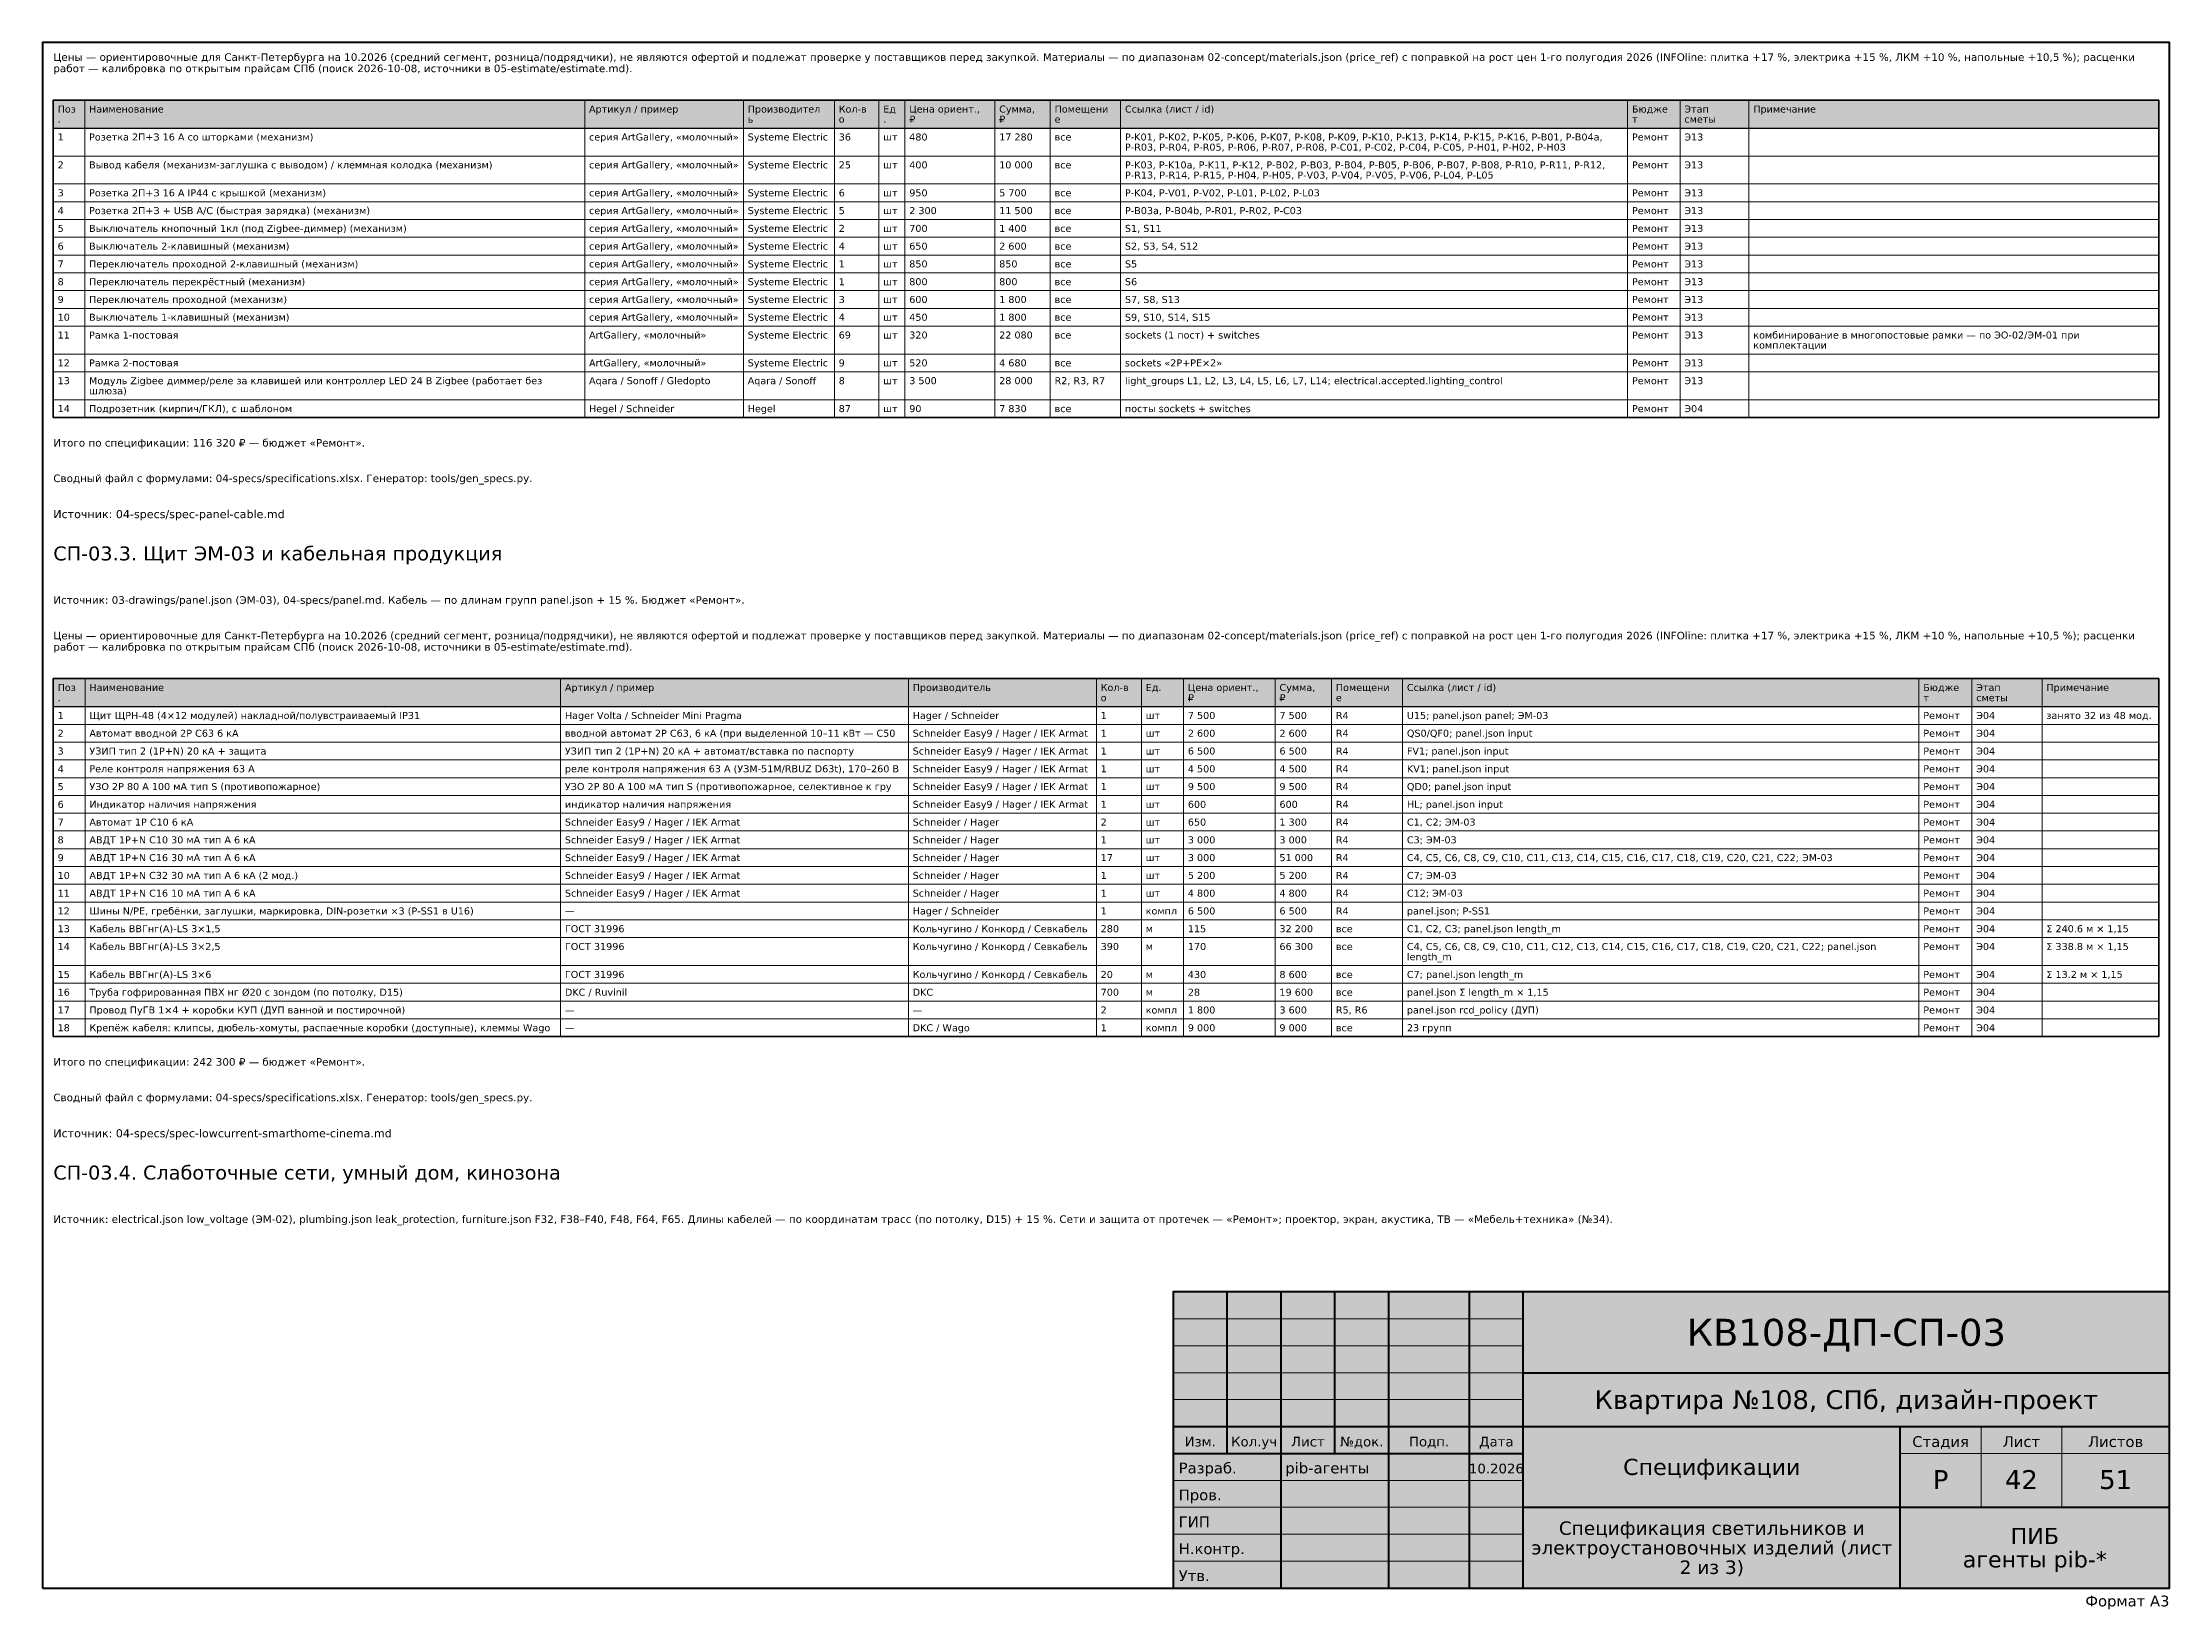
# Model space of a CAD drawing. Header units: millimetres. Extents: x 20 to 415, y 1 to 292.
import ezdxf
from ezdxf.enums import TextEntityAlignment as Align

# ---------------------------------------------------------------- set-up
doc = ezdxf.new("R2010")
doc.units = ezdxf.units.MM
doc.layers.add('FRAME', color=7, linetype='CONTINUOUS')
doc.layers.add('TEXT', color=7, linetype='CONTINUOUS')
doc.styles.add('GOST', font='DejaVuSans.ttf')

msp = doc.modelspace()

# ---------------------------------------------------------------- texts
at = {"layer": 'FRAME', "color": 7, "style": 'GOST'}
for s, height, p in [('КВ108-ДП-СП-03', 5, (355, 50)), ('Квартира №108, СПб, дизайн-проект', 3.5, (355, 38.25)), ('Изм.', 1.8, (235, 31.3)), ('Кол.уч', 1.8, (245, 31.3)), ('Лист', 1.8, (255, 31.3)), ('№док.', 1.8, (265, 31.3)), ('Подп.', 1.8, (277.5, 31.3)), ('Дата', 1.8, (290, 31.3)), ('Стадия', 2, (372.5, 31.2)), ('Лист', 2, (387.5, 31.2)), ('Листов', 2, (405, 31.2)), ('10.2026', 1.8, (290, 26.3)), ('Спецификации', 3, (330, 26)), ('Р', 3.5, (372.5, 23.4)), ('42', 3.5, (387.5, 23.4)), ('51', 3.5, (405, 23.4)), ('Спецификация светильников и', 2.5, (330, 14.88)), ('ПИБ', 3, (390, 13.18)), ('электроустановочных изделий (лист', 2.5, (330, 11.25)), ('агенты pib-*', 3, (390, 8.83)), ('2 из 3)', 2.5, (330, 7.62))]:
    msp.add_text(s, height=height, dxfattribs=at).set_placement(p, align=Align.CENTER)
for s, p in [('Разраб.', (231, 26.3)), ('pib-агенты', (250.8, 26.3)), ('Пров.', (231, 21.3)), ('ГИП', (231, 16.3)), ('Н.контр.', (231, 11.3)), ('Утв.', (231, 6.3))]:
    msp.add_text(s, height=2, dxfattribs=at).set_placement(p)
msp.add_text('Формат A3', height=2, dxfattribs=at).set_placement((415, 1.6), align=Align.RIGHT)
at = {"layer": 'TEXT', "color": 7, "style": 'GOST'}
for s, height, p in [('Цены — ориентировочные для Санкт-Петербурга на 10.2026 (средний сегмент, розница/подрядчики), не являются офертой и подлежат проверке у поставщиков перед закупкой. Материалы — по диапазонам 02-concept/materials.json (price_ref) с поправкой на рост цен 1-го полугодия 2026 (INFOline: плитка +17 %, электрика +15 %, ЛКМ +10 %, напольные +10,5 %); расценки', 1.4, (22, 288.6)), ('работ — калибровка по открытым прайсам СПб (поиск 2026-10-08, источники в 05-estimate/estimate.md).', 1.4, (22, 286.5)), ('Поз', 1.3, (22.8, 279)), ('.', 1.3, (22.8, 277.12)), ('Наименование', 1.3, (28.64, 279)), ('Артикул / пример', 1.3, (121.49, 279)), ('ь', 1.3, (150.96, 277.12)), ('Производител', 1.3, (150.96, 279)), ('о', 1.3, (167.86, 277.12)), ('Кол-в', 1.3, (167.86, 279)), ('Ед', 1.3, (176.13, 279)), ('.', 1.3, (176.13, 277.12)), ('₽', 1.3, (180.96, 277.12)), ('Цена ориент.,', 1.3, (180.96, 279)), ('₽', 1.3, (197.66, 277.12)), ('Сумма,', 1.3, (197.66, 279)), ('е', 1.3, (207.95, 277.12)), ('Помещени', 1.3, (207.95, 279)), ('Ссылка (лист / id)', 1.3, (221.02, 279)), ('т', 1.3, (315.18, 277.12)), ('Бюдже', 1.3, (315.18, 279)), ('Этап', 1.3, (324.91, 279)), ('сметы', 1.3, (324.91, 277.12)), ('Примечание', 1.3, (337.71, 279)), ('1', 1.3, (22.8, 273.81)), ('Розетка 2П+З 16 А со шторками (механизм)', 1.3, (28.64, 273.81)), ('серия ArtGallery, «молочный»', 1.3, (121.49, 273.81)), ('Systeme Electric', 1.3, (150.96, 273.81)), ('36', 1.3, (167.86, 273.81)), ('шт', 1.3, (176.13, 273.81)), ('480', 1.3, (180.96, 273.81)), ('17 280', 1.3, (197.66, 273.81)), ('все', 1.3, (207.95, 273.81)), ('P-K01, P-K02, P-K05, P-K06, P-K07, P-K08, P-K09, P-K10, P-K13, P-K14, P-K15, P-K16, P-B01, P-B04a,', 1.3, (221.02, 273.81)), ('P-R03, P-R04, P-R05, P-R06, P-R07, P-R08, P-C01, P-C02, P-C04, P-C05, P-H01, P-H02, P-H03', 1.3, (221.02, 271.93)), ('Ремонт', 1.3, (315.18, 273.81)), ('Э13', 1.3, (324.91, 273.81)), ('2', 1.3, (22.8, 268.63)), ('Вывод кабеля (механизм-заглушка с выводом) / клеммная колодка (механизм)', 1.3, (28.64, 268.63)), ('серия ArtGallery, «молочный»', 1.3, (121.49, 268.63)), ('Systeme Electric', 1.3, (150.96, 268.63)), ('25', 1.3, (167.86, 268.63)), ('шт', 1.3, (176.13, 268.63)), ('400', 1.3, (180.96, 268.63)), ('10 000', 1.3, (197.66, 268.63)), ('все', 1.3, (207.95, 268.63)), ('P-K03, P-K10a, P-K11, P-K12, P-B02, P-B03, P-B04, P-B05, P-B06, P-B07, P-B08, P-R10, P-R11, P-R12,', 1.3, (221.02, 268.63)), ('Ремонт', 1.3, (315.18, 268.63)), ('Э13', 1.3, (324.91, 268.63)), ('3', 1.3, (22.8, 263.44)), ('Розетка 2П+З 16 А IP44 с крышкой (механизм)', 1.3, (28.64, 263.44)), ('серия ArtGallery, «молочный»', 1.3, (121.49, 263.44)), ('Systeme Electric', 1.3, (150.96, 263.44)), ('6', 1.3, (167.86, 263.44)), ('950', 1.3, (180.96, 263.44)), ('5 700', 1.3, (197.66, 263.44)), ('P-R13, P-R14, P-R15, P-H04, P-H05, P-V03, P-V04, P-V05, P-V06, P-L04, P-L05', 1.3, (221.02, 266.75)), ('P-K04, P-V01, P-V02, P-L01, P-L02, P-L03', 1.3, (221.02, 263.44)), ('Ремонт', 1.3, (315.18, 263.44)), ('Э13', 1.3, (324.91, 263.44)), ('4', 1.3, (22.8, 260.14)), ('Розетка 2П+З + USB A/C (быстрая зарядка) (механизм)', 1.3, (28.64, 260.14)), ('серия ArtGallery, «молочный»', 1.3, (121.49, 260.14)), ('Systeme Electric', 1.3, (150.96, 260.14)), ('5', 1.3, (167.86, 260.14)), ('шт', 1.3, (176.13, 263.44)), ('шт', 1.3, (176.13, 260.14)), ('2 300', 1.3, (180.96, 260.14)), ('11 500', 1.3, (197.66, 260.14)), ('все', 1.3, (207.95, 263.44)), ('все', 1.3, (207.95, 260.14)), ('P-B03a, P-B04b, P-R01, P-R02, P-C03', 1.3, (221.02, 260.14)), ('Ремонт', 1.3, (315.18, 260.14)), ('Э13', 1.3, (324.91, 260.14)), ('5', 1.3, (22.8, 256.84)), ('Выключатель кнопочный 1кл (под Zigbee-диммер) (механизм)', 1.3, (28.64, 256.84)), ('серия ArtGallery, «молочный»', 1.3, (121.49, 256.84)), ('Systeme Electric', 1.3, (150.96, 256.84)), ('2', 1.3, (167.86, 256.84)), ('шт', 1.3, (176.13, 256.84)), ('700', 1.3, (180.96, 256.84)), ('1 400', 1.3, (197.66, 256.84)), ('все', 1.3, (207.95, 256.84)), ('S1, S11', 1.3, (221.02, 256.84)), ('Ремонт', 1.3, (315.18, 256.84)), ('Э13', 1.3, (324.91, 256.84)), ('6', 1.3, (22.8, 253.54)), ('Выключатель 2-клавишный (механизм)', 1.3, (28.64, 253.54)), ('серия ArtGallery, «молочный»', 1.3, (121.49, 253.54)), ('Systeme Electric', 1.3, (150.96, 253.54)), ('4', 1.3, (167.86, 253.54)), ('шт', 1.3, (176.13, 253.54)), ('650', 1.3, (180.96, 253.54)), ('2 600', 1.3, (197.66, 253.54)), ('все', 1.3, (207.95, 253.54)), ('S2, S3, S4, S12', 1.3, (221.02, 253.54)), ('Ремонт', 1.3, (315.18, 253.54)), ('Э13', 1.3, (324.91, 253.54)), ('7', 1.3, (22.8, 250.24)), ('Переключатель проходной 2-клавишный (механизм)', 1.3, (28.64, 250.24)), ('серия ArtGallery, «молочный»', 1.3, (121.49, 250.24)), ('Systeme Electric', 1.3, (150.96, 250.24)), ('1', 1.3, (167.86, 250.24)), ('шт', 1.3, (176.13, 250.24)), ('850', 1.3, (180.96, 250.24)), ('850', 1.3, (197.66, 250.24)), ('все', 1.3, (207.95, 250.24)), ('S5', 1.3, (221.02, 250.24)), ('Ремонт', 1.3, (315.18, 250.24)), ('Э13', 1.3, (324.91, 250.24)), ('9', 1.3, (22.8, 243.64)), ('8', 1.3, (22.8, 246.94)), ('Переключатель перекрёстный (механизм)', 1.3, (28.64, 246.94)), ('Переключатель проходной (механизм)', 1.3, (28.64, 243.64)), ('серия ArtGallery, «молочный»', 1.3, (121.49, 246.94)), ('серия ArtGallery, «молочный»', 1.3, (121.49, 243.64)), ('Systeme Electric', 1.3, (150.96, 246.94)), ('Systeme Electric', 1.3, (150.96, 243.64)), ('3', 1.3, (167.86, 243.64)), ('1', 1.3, (167.86, 246.94)), ('шт', 1.3, (176.13, 246.94)), ('800', 1.3, (180.96, 246.94)), ('600', 1.3, (180.96, 243.64)), ('800', 1.3, (197.66, 246.94)), ('1 800', 1.3, (197.66, 243.64)), ('все', 1.3, (207.95, 246.94)), ('S6', 1.3, (221.02, 246.94)), ('S7, S8, S13', 1.3, (221.02, 243.64)), ('Ремонт', 1.3, (315.18, 246.94)), ('Ремонт', 1.3, (315.18, 243.64)), ('Э13', 1.3, (324.91, 246.94)), ('Э13', 1.3, (324.91, 243.64)), ('10', 1.3, (22.8, 240.34)), ('Выключатель 1-клавишный (механизм)', 1.3, (28.64, 240.34)), ('серия ArtGallery, «молочный»', 1.3, (121.49, 240.34)), ('Systeme Electric', 1.3, (150.96, 240.34)), ('4', 1.3, (167.86, 240.34)), ('шт', 1.3, (176.13, 243.64)), ('шт', 1.3, (176.13, 240.34)), ('450', 1.3, (180.96, 240.34)), ('1 800', 1.3, (197.66, 240.34)), ('все', 1.3, (207.95, 243.64)), ('все', 1.3, (207.95, 240.34)), ('S9, S10, S14, S15', 1.3, (221.02, 240.34)), ('Ремонт', 1.3, (315.18, 240.34)), ('Э13', 1.3, (324.91, 240.34)), ('11', 1.3, (22.8, 237.04)), ('Рамка 1-постовая', 1.3, (28.64, 237.04)), ('ArtGallery, «молочный»', 1.3, (121.49, 237.04)), ('Systeme Electric', 1.3, (150.96, 237.04)), ('69', 1.3, (167.86, 237.04)), ('шт', 1.3, (176.13, 237.04)), ('320', 1.3, (180.96, 237.04)), ('22 080', 1.3, (197.66, 237.04)), ('все', 1.3, (207.95, 237.04)), ('sockets (1 пост) + switches', 1.3, (221.02, 237.04)), ('Ремонт', 1.3, (315.18, 237.04)), ('Э13', 1.3, (324.91, 237.04)), ('комбинирование в многопостовые рамки — по ЭО-02/ЭМ-01 при', 1.3, (337.71, 237.04)), ('12', 1.3, (22.8, 231.86)), ('Рамка 2-постовая', 1.3, (28.64, 231.86)), ('ArtGallery, «молочный»', 1.3, (121.49, 231.86)), ('Systeme Electric', 1.3, (150.96, 231.86)), ('9', 1.3, (167.86, 231.86)), ('520', 1.3, (180.96, 231.86)), ('4 680', 1.3, (197.66, 231.86)), ('sockets «2P+PE×2»', 1.3, (221.02, 231.86)), ('Ремонт', 1.3, (315.18, 231.86)), ('Э13', 1.3, (324.91, 231.86)), ('комплектации', 1.3, (337.71, 235.16)), ('13', 1.3, (22.8, 228.56)), ('Модуль Zigbee диммер/реле за клавишей или контроллер LED 24 В Zigbee (работает без', 1.3, (28.64, 228.56)), ('Aqara / Sonoff / Gledopto', 1.3, (121.49, 228.56)), ('Aqara / Sonoff', 1.3, (150.96, 228.56)), ('8', 1.3, (167.86, 228.56)), ('шт', 1.3, (176.13, 231.86)), ('шт', 1.3, (176.13, 228.56)), ('3 500', 1.3, (180.96, 228.56)), ('28 000', 1.3, (197.66, 228.56)), ('все', 1.3, (207.95, 231.86)), ('R2, R3, R7', 1.3, (207.95, 228.56)), ('light_groups L1, L2, L3, L4, L5, L6, L7, L14; electrical.accepted.lighting_control', 1.3, (221.02, 228.56)), ('Ремонт', 1.3, (315.18, 228.56)), ('Э13', 1.3, (324.91, 228.56)), ('шлюза)', 1.3, (28.64, 226.67)), ('14', 1.3, (22.8, 223.37)), ('Подрозетник (кирпич/ГКЛ), с шаблоном', 1.3, (28.64, 223.37)), ('Hegel / Schneider', 1.3, (121.49, 223.37)), ('Hegel', 1.3, (150.96, 223.37)), ('87', 1.3, (167.86, 223.37)), ('шт', 1.3, (176.13, 223.37)), ('90', 1.3, (180.96, 223.37)), ('7 830', 1.3, (197.66, 223.37)), ('все', 1.3, (207.95, 223.37)), ('посты sockets + switches', 1.3, (221.02, 223.37)), ('Ремонт', 1.3, (315.18, 223.37)), ('Э04', 1.3, (324.91, 223.37)), ('Итого по спецификации: 116 320 ₽ — бюджет «Ремонт».', 1.4, (22, 216.98)), ('Сводный файл с формулами: 04-specs/specifications.xlsx. Генератор: tools/gen_specs.py.', 1.4, (22, 210.38)), ('Источник: 04-specs/spec-panel-cable.md', 1.5, (22, 203.68)), ('СП-03.3. Щит ЭМ-03 и кабельная продукция', 2.6, (22, 195.83)), ('Источник: 03-drawings/panel.json (ЭМ-03), 04-specs/panel.md. Кабель — по длинам групп panel.json + 15 %. Бюджет «Ремонт».', 1.4, (22, 187.78)), ('Цены — ориентировочные для Санкт-Петербурга на 10.2026 (средний сегмент, розница/подрядчики), не являются офертой и подлежат проверке у поставщиков перед закупкой. Материалы — по диапазонам 02-concept/materials.json (price_ref) с поправкой на рост цен 1-го полугодия 2026 (INFOline: плитка +17 %, электрика +15 %, ЛКМ +10 %, напольные +10,5 %); расценки', 1.4, (22, 181.18)), ('работ — калибровка по открытым прайсам СПб (поиск 2026-10-08, источники в 05-estimate/estimate.md).', 1.4, (22, 179.08)), ('Поз', 1.3, (22.8, 171.58)), ('.', 1.3, (22.8, 169.69)), ('Наименование', 1.3, (28.7, 171.58)), ('Артикул / пример', 1.3, (117.01, 171.58)), ('Производитель', 1.3, (181.6, 171.58)), ('о', 1.3, (216.51, 169.69)), ('Кол-в', 1.3, (216.51, 171.58)), ('Ед.', 1.3, (224.87, 171.58)), ('₽', 1.3, (232.7, 169.69)), ('Цена ориент.,', 1.3, (232.7, 171.58)), ('₽', 1.3, (249.71, 169.69)), ('Сумма,', 1.3, (249.71, 171.58)), ('е', 1.3, (260.19, 169.69)), ('Помещени', 1.3, (260.19, 171.58)), ('Ссылка (лист / id)', 1.3, (273.38, 171.58)), ('т', 1.3, (369.28, 169.69)), ('Бюдже', 1.3, (369.28, 171.58)), ('Этап', 1.3, (379.11, 171.58)), ('сметы', 1.3, (379.11, 169.69)), ('Примечание', 1.3, (392.14, 171.58)), ('1', 1.3, (22.8, 166.39)), ('Щит ЩРН-48 (4×12 модулей) накладной/полувстраиваемый IP31', 1.3, (28.7, 166.39)), ('Hager Volta / Schneider Mini Pragma', 1.3, (117.01, 166.39)), ('Hager / Schneider', 1.3, (181.6, 166.39)), ('1', 1.3, (216.51, 166.39)), ('шт', 1.3, (224.87, 166.39)), ('7 500', 1.3, (232.7, 166.39)), ('7 500', 1.3, (249.71, 166.39)), ('R4', 1.3, (260.19, 166.39)), ('U15; panel.json panel; ЭМ-03', 1.3, (273.38, 166.39)), ('Ремонт', 1.3, (369.28, 166.39)), ('Э04', 1.3, (379.11, 166.39)), ('занято 32 из 48 мод.', 1.3, (392.14, 166.39)), ('2', 1.3, (22.8, 163.09)), ('Автомат вводной 2P C63 6 кА', 1.3, (28.7, 163.09)), ('вводной автомат 2P C63, 6 кА (при выделенной 10–11 кВт — C50', 1.3, (117.01, 163.09)), ('Schneider Easy9 / Hager / IEK Armat', 1.3, (181.6, 163.09)), ('1', 1.3, (216.51, 163.09)), ('шт', 1.3, (224.87, 163.09)), ('2 600', 1.3, (232.7, 163.09)), ('2 600', 1.3, (249.71, 163.09)), ('R4', 1.3, (260.19, 163.09)), ('QS0/QF0; panel.json input', 1.3, (273.38, 163.09)), ('Ремонт', 1.3, (369.28, 163.09)), ('Э04', 1.3, (379.11, 163.09)), ('3', 1.3, (22.8, 159.79)), ('УЗИП тип 2 (1P+N) 20 кА + защита', 1.3, (28.7, 159.79)), ('УЗИП тип 2 (1P+N) 20 кА + автомат/вставка по паспорту', 1.3, (117.01, 159.79)), ('Schneider Easy9 / Hager / IEK Armat', 1.3, (181.6, 159.79)), ('1', 1.3, (216.51, 159.79)), ('шт', 1.3, (224.87, 159.79)), ('6 500', 1.3, (232.7, 159.79)), ('6 500', 1.3, (249.71, 159.79)), ('R4', 1.3, (260.19, 159.79)), ('FV1; panel.json input', 1.3, (273.38, 159.79)), ('Ремонт', 1.3, (369.28, 159.79)), ('Э04', 1.3, (379.11, 159.79)), ('4', 1.3, (22.8, 156.49)), ('5', 1.3, (22.8, 153.19)), ('УЗО 2P 80 А 100 мА тип S (противопожарное)', 1.3, (28.7, 153.19)), ('Реле контроля напряжения 63 А', 1.3, (28.7, 156.49)), ('УЗО 2P 80 А 100 мА тип S (противопожарное, селективное к гру', 1.3, (117.01, 153.19)), ('реле контроля напряжения 63 А (УЗМ-51М/RBUZ D63t), 170–260 В', 1.3, (117.01, 156.49)), ('Schneider Easy9 / Hager / IEK Armat', 1.3, (181.6, 156.49)), ('Schneider Easy9 / Hager / IEK Armat', 1.3, (181.6, 153.19)), ('1', 1.3, (216.51, 156.49)), ('1', 1.3, (216.51, 153.19)), ('шт', 1.3, (224.87, 156.49)), ('шт', 1.3, (224.87, 153.19)), ('4 500', 1.3, (232.7, 156.49)), ('9 500', 1.3, (232.7, 153.19)), ('4 500', 1.3, (249.71, 156.49)), ('9 500', 1.3, (249.71, 153.19)), ('R4', 1.3, (260.19, 156.49)), ('R4', 1.3, (260.19, 153.19)), ('QD0; panel.json input', 1.3, (273.38, 153.19)), ('KV1; panel.json input', 1.3, (273.38, 156.49)), ('Ремонт', 1.3, (369.28, 156.49)), ('Ремонт', 1.3, (369.28, 153.19)), ('Э04', 1.3, (379.11, 156.49)), ('Э04', 1.3, (379.11, 153.19)), ('6', 1.3, (22.8, 149.89)), ('Индикатор наличия напряжения', 1.3, (28.7, 149.89)), ('индикатор наличия напряжения', 1.3, (117.01, 149.89)), ('Schneider Easy9 / Hager / IEK Armat', 1.3, (181.6, 149.89)), ('1', 1.3, (216.51, 149.89)), ('шт', 1.3, (224.87, 149.89)), ('600', 1.3, (232.7, 149.89)), ('600', 1.3, (249.71, 149.89)), ('R4', 1.3, (260.19, 149.89)), ('HL; panel.json input', 1.3, (273.38, 149.89)), ('Ремонт', 1.3, (369.28, 149.89)), ('Э04', 1.3, (379.11, 149.89)), ('7', 1.3, (22.8, 146.59)), ('Автомат 1P C10 6 кА', 1.3, (28.7, 146.59)), ('Schneider Easy9 / Hager / IEK Armat', 1.3, (117.01, 146.59)), ('Schneider / Hager', 1.3, (181.6, 146.59)), ('2', 1.3, (216.51, 146.59)), ('шт', 1.3, (224.87, 146.59)), ('650', 1.3, (232.7, 146.59)), ('1 300', 1.3, (249.71, 146.59)), ('R4', 1.3, (260.19, 146.59)), ('C1, C2; ЭМ-03', 1.3, (273.38, 146.59)), ('Ремонт', 1.3, (369.28, 146.59)), ('Э04', 1.3, (379.11, 146.59)), ('8', 1.3, (22.8, 143.29)), ('АВДТ 1P+N C10 30 мА тип A 6 кА', 1.3, (28.7, 143.29)), ('Schneider Easy9 / Hager / IEK Armat', 1.3, (117.01, 143.29)), ('Schneider / Hager', 1.3, (181.6, 143.29)), ('1', 1.3, (216.51, 143.29)), ('шт', 1.3, (224.87, 143.29)), ('3 000', 1.3, (232.7, 143.29)), ('3 000', 1.3, (249.71, 143.29)), ('R4', 1.3, (260.19, 143.29)), ('C3; ЭМ-03', 1.3, (273.38, 143.29)), ('Ремонт', 1.3, (369.28, 143.29)), ('Э04', 1.3, (379.11, 143.29)), ('9', 1.3, (22.8, 139.99)), ('АВДТ 1P+N C16 30 мА тип A 6 кА', 1.3, (28.7, 139.99)), ('Schneider Easy9 / Hager / IEK Armat', 1.3, (117.01, 139.99)), ('Schneider / Hager', 1.3, (181.6, 139.99)), ('17', 1.3, (216.51, 139.99)), ('шт', 1.3, (224.87, 139.99)), ('3 000', 1.3, (232.7, 139.99)), ('51 000', 1.3, (249.71, 139.99)), ('R4', 1.3, (260.19, 139.99)), ('C4, C5, C6, C8, C9, C10, C11, C13, C14, C15, C16, C17, C18, C19, C20, C21, C22; ЭМ-03', 1.3, (273.38, 139.99)), ('Ремонт', 1.3, (369.28, 139.99)), ('Э04', 1.3, (379.11, 139.99)), ('10', 1.3, (22.8, 136.69)), ('11', 1.3, (22.8, 133.39)), ('АВДТ 1P+N C32 30 мА тип A 6 кА (2 мод.)', 1.3, (28.7, 136.69)), ('АВДТ 1P+N C16 10 мА тип A 6 кА', 1.3, (28.7, 133.39)), ('Schneider Easy9 / Hager / IEK Armat', 1.3, (117.01, 136.69)), ('Schneider Easy9 / Hager / IEK Armat', 1.3, (117.01, 133.39)), ('Schneider / Hager', 1.3, (181.6, 136.69)), ('Schneider / Hager', 1.3, (181.6, 133.39)), ('1', 1.3, (216.51, 136.69)), ('1', 1.3, (216.51, 133.39)), ('шт', 1.3, (224.87, 136.69)), ('шт', 1.3, (224.87, 133.39)), ('4 800', 1.3, (232.7, 133.39)), ('5 200', 1.3, (232.7, 136.69)), ('4 800', 1.3, (249.71, 133.39)), ('5 200', 1.3, (249.71, 136.69)), ('R4', 1.3, (260.19, 136.69)), ('R4', 1.3, (260.19, 133.39)), ('C7; ЭМ-03', 1.3, (273.38, 136.69)), ('C12; ЭМ-03', 1.3, (273.38, 133.39)), ('Ремонт', 1.3, (369.28, 136.69)), ('Ремонт', 1.3, (369.28, 133.39)), ('Э04', 1.3, (379.11, 136.69)), ('Э04', 1.3, (379.11, 133.39)), ('12', 1.3, (22.8, 130.09)), ('Шины N/PE, гребёнки, заглушки, маркировка, DIN-розетки ×3 (P-SS1 в U16)', 1.3, (28.7, 130.09)), ('—', 1.3, (117.01, 130.09)), ('Hager / Schneider', 1.3, (181.6, 130.09)), ('1', 1.3, (216.51, 130.09)), ('компл', 1.3, (224.87, 130.09)), ('6 500', 1.3, (232.7, 130.09)), ('6 500', 1.3, (249.71, 130.09)), ('R4', 1.3, (260.19, 130.09)), ('panel.json; P-SS1', 1.3, (273.38, 130.09)), ('Ремонт', 1.3, (369.28, 130.09)), ('Э04', 1.3, (379.11, 130.09)), ('13', 1.3, (22.8, 126.79)), ('Кабель ВВГнг(А)-LS 3×1,5', 1.3, (28.7, 126.79)), ('ГОСТ 31996', 1.3, (117.01, 126.79)), ('Кольчугино / Конкорд / Севкабель', 1.3, (181.6, 126.79)), ('280', 1.3, (216.51, 126.79)), ('м', 1.3, (224.87, 126.79)), ('115', 1.3, (232.7, 126.79)), ('32 200', 1.3, (249.71, 126.79)), ('все', 1.3, (260.19, 126.79)), ('C1, C2, C3; panel.json length_m', 1.3, (273.38, 126.79)), ('Ремонт', 1.3, (369.28, 126.79)), ('Э04', 1.3, (379.11, 126.79)), ('Σ 240.6 м × 1,15', 1.3, (392.14, 126.79)), ('14', 1.3, (22.8, 123.49)), ('Кабель ВВГнг(А)-LS 3×2,5', 1.3, (28.7, 123.49)), ('ГОСТ 31996', 1.3, (117.01, 123.49)), ('Кольчугино / Конкорд / Севкабель', 1.3, (181.6, 123.49)), ('390', 1.3, (216.51, 123.49)), ('м', 1.3, (224.87, 123.49)), ('170', 1.3, (232.7, 123.49)), ('66 300', 1.3, (249.71, 123.49)), ('все', 1.3, (260.19, 123.49)), ('C4, C5, C6, C8, C9, C10, C11, C12, C13, C14, C15, C16, C17, C18, C19, C20, C21, C22; panel.json', 1.3, (273.38, 123.49)), ('length_m', 1.3, (273.38, 121.6)), ('Ремонт', 1.3, (369.28, 123.49)), ('Э04', 1.3, (379.11, 123.49)), ('Σ 338.8 м × 1,15', 1.3, (392.14, 123.49)), ('15', 1.3, (22.8, 118.3)), ('Кабель ВВГнг(А)-LS 3×6', 1.3, (28.7, 118.3)), ('ГОСТ 31996', 1.3, (117.01, 118.3)), ('Кольчугино / Конкорд / Севкабель', 1.3, (181.6, 118.3)), ('20', 1.3, (216.51, 118.3)), ('м', 1.3, (224.87, 118.3)), ('430', 1.3, (232.7, 118.3)), ('8 600', 1.3, (249.71, 118.3)), ('все', 1.3, (260.19, 118.3)), ('C7; panel.json length_m', 1.3, (273.38, 118.3)), ('Ремонт', 1.3, (369.28, 118.3)), ('Э04', 1.3, (379.11, 118.3)), ('Σ 13.2 м × 1,15', 1.3, (392.14, 118.3)), ('16', 1.3, (22.8, 115)), ('Труба гофрированная ПВХ нг Ø20 с зондом (по потолку, D15)', 1.3, (28.7, 115)), ('DKC / Ruvinil', 1.3, (117.01, 115)), ('DKC', 1.3, (181.6, 115)), ('700', 1.3, (216.51, 115)), ('м', 1.3, (224.87, 115)), ('28', 1.3, (232.7, 115)), ('19 600', 1.3, (249.71, 115)), ('все', 1.3, (260.19, 115)), ('panel.json Σ length_m × 1,15', 1.3, (273.38, 115)), ('Ремонт', 1.3, (369.28, 115)), ('Э04', 1.3, (379.11, 115)), ('17', 1.3, (22.8, 111.7)), ('Провод ПуГВ 1×4 + коробки КУП (ДУП ванной и постирочной)', 1.3, (28.7, 111.7)), ('—', 1.3, (117.01, 111.7)), ('—', 1.3, (181.6, 111.7)), ('2', 1.3, (216.51, 111.7)), ('компл', 1.3, (224.87, 111.7)), ('1 800', 1.3, (232.7, 111.7)), ('3 600', 1.3, (249.71, 111.7)), ('R5, R6', 1.3, (260.19, 111.7)), ('panel.json rcd_policy (ДУП)', 1.3, (273.38, 111.7)), ('Ремонт', 1.3, (369.28, 111.7)), ('Э04', 1.3, (379.11, 111.7)), ('18', 1.3, (22.8, 108.4)), ('Крепёж кабеля: клипсы, дюбель-хомуты, распаечные коробки (доступные), клеммы Wago', 1.3, (28.7, 108.4)), ('—', 1.3, (117.01, 108.4)), ('DKC / Wago', 1.3, (181.6, 108.4)), ('1', 1.3, (216.51, 108.4)), ('компл', 1.3, (224.87, 108.4)), ('9 000', 1.3, (232.7, 108.4)), ('9 000', 1.3, (249.71, 108.4)), ('все', 1.3, (260.19, 108.4)), ('23 групп', 1.3, (273.38, 108.4)), ('Ремонт', 1.3, (369.28, 108.4)), ('Э04', 1.3, (379.11, 108.4)), ('Итого по спецификации: 242 300 ₽ — бюджет «Ремонт».', 1.4, (22, 102.01)), ('Сводный файл с формулами: 04-specs/specifications.xlsx. Генератор: tools/gen_specs.py.', 1.4, (22, 95.41)), ('Источник: 04-specs/spec-lowcurrent-smarthome-cinema.md', 1.5, (22, 88.71)), ('СП-03.4. Слаботочные сети, умный дом, кинозона', 2.6, (22, 80.86)), ('Источник: electrical.json low_voltage (ЭМ-02), plumbing.json leak_protection, furniture.json F32, F38–F40, F48, F64, F65. Длины кабелей — по координатам трасс (по потолку, D15) + 15 %. Сети и защита от протечек — «Ремонт»; проектор, экран, акустика, ТВ — «Мебель+техника» (№34).', 1.4, (22, 72.81))]:
    msp.add_text(s, height=height, dxfattribs=at).set_placement(p)

# ---------------------------------------------------------------- hatches: boundary and pattern name
at = {"layer": 'FRAME', "true_color": 0xffffff}
h = msp.add_hatch(color=7, dxfattribs=at)
h.dxf.hatch_style = 1
h.paths.add_polyline_path([(230, 5), (415, 5), (415, 60), (230, 60)])
at = {"layer": 'TEXT', "true_color": 0xe6e6e6}
h = msp.add_hatch(color=7, dxfattribs=at)
h.dxf.hatch_style = 1
h.paths.add_polyline_path([(22, 276.12), (413, 276.12), (413, 281.3), (22, 281.3)])
h = msp.add_hatch(color=7, dxfattribs=at)
h.dxf.hatch_style = 1
h.paths.add_polyline_path([(22, 168.69), (413, 168.69), (413, 173.88), (22, 173.88)])

# ---------------------------------------------------------------- linework, layer by layer
at = {"layer": 'FRAME', "color": 7, "lineweight": 50}
for points in [[(20, 5), (415, 5), (415, 292), (20, 292)], [(230, 5), (415, 5), (415, 60), (230, 60)]]:
    msp.add_lwpolyline(points, close=True, dxfattribs=at)
for points in [[(240, 30), (240, 60)], [(250, 5), (250, 60)], [(260, 30), (260, 60)], [(270, 5), (270, 60)], [(285, 5), (285, 60)], [(295, 5), (295, 60)], [(295, 45), (415, 45)], [(230, 35), (295, 35)], [(295, 35), (415, 35)], [(365, 5), (365, 35)], [(230, 30), (295, 30)], [(295, 20), (415, 20)]]:
    msp.add_lwpolyline(points, dxfattribs=at)
at = {"layer": 'FRAME', "color": 7, "lineweight": 20}
for points in [[(230, 55), (295, 55)], [(230, 50), (295, 50)], [(230, 45), (295, 45)], [(230, 40), (295, 40)], [(380, 20), (380, 35)], [(395, 20), (395, 35)], [(365, 30), (415, 30)], [(230, 25), (295, 25)], [(230, 20), (295, 20)], [(230, 15), (295, 15)], [(230, 10), (295, 10)]]:
    msp.add_lwpolyline(points, dxfattribs=at)
at = {"layer": 'TEXT', "color": 7, "lineweight": 25}
for points in [[(22, 276.12), (413, 276.12), (413, 281.3), (22, 281.3)], [(22, 168.69), (413, 168.69), (413, 173.88), (22, 173.88)]]:
    msp.add_lwpolyline(points, close=True, dxfattribs=at)
at = {"layer": 'TEXT', "color": 7, "lineweight": 15}
for points in [[(22, 281.3), (22, 276.12)], [(27.84, 281.3), (27.84, 276.12)], [(120.69, 281.3), (120.69, 276.12)], [(150.16, 281.3), (150.16, 276.12)], [(167.06, 281.3), (167.06, 276.12)], [(175.33, 281.3), (175.33, 276.12)], [(180.16, 281.3), (180.16, 276.12)], [(196.86, 281.3), (196.86, 276.12)], [(207.15, 281.3), (207.15, 276.12)], [(220.22, 281.3), (220.22, 276.12)], [(314.38, 281.3), (314.38, 276.12)], [(324.11, 281.3), (324.11, 276.12)], [(336.91, 281.3), (336.91, 276.12)], [(413, 281.3), (413, 276.12)], [(22, 276.12), (22, 270.93)], [(27.84, 276.12), (27.84, 270.93)], [(120.69, 276.12), (120.69, 270.93)], [(150.16, 276.12), (150.16, 270.93)], [(167.06, 276.12), (167.06, 270.93)], [(175.33, 276.12), (175.33, 270.93)], [(180.16, 276.12), (180.16, 270.93)], [(196.86, 276.12), (196.86, 270.93)], [(207.15, 276.12), (207.15, 270.93)], [(220.22, 276.12), (220.22, 270.93)], [(314.38, 276.12), (314.38, 270.93)], [(324.11, 276.12), (324.11, 270.93)], [(336.91, 276.12), (336.91, 270.93)], [(413, 276.12), (413, 270.93)], [(22, 270.93), (22, 265.75)], [(27.84, 270.93), (27.84, 265.75)], [(120.69, 270.93), (120.69, 265.75)], [(150.16, 270.93), (150.16, 265.75)], [(167.06, 270.93), (167.06, 265.75)], [(175.33, 270.93), (175.33, 265.75)], [(180.16, 270.93), (180.16, 265.75)], [(196.86, 270.93), (196.86, 265.75)], [(207.15, 270.93), (207.15, 265.75)], [(220.22, 270.93), (220.22, 265.75)], [(314.38, 270.93), (314.38, 265.75)], [(324.11, 270.93), (324.11, 265.75)], [(336.91, 270.93), (336.91, 265.75)], [(413, 270.93), (413, 265.75)], [(22, 265.75), (22, 262.44)], [(27.84, 265.75), (27.84, 262.44)], [(120.69, 265.75), (120.69, 262.44)], [(150.16, 265.75), (150.16, 262.44)], [(167.06, 265.75), (167.06, 262.44)], [(175.33, 265.75), (175.33, 262.44)], [(180.16, 265.75), (180.16, 262.44)], [(196.86, 265.75), (196.86, 262.44)], [(207.15, 265.75), (207.15, 262.44)], [(220.22, 265.75), (220.22, 262.44)], [(314.38, 265.75), (314.38, 262.44)], [(324.11, 265.75), (324.11, 262.44)], [(336.91, 265.75), (336.91, 262.44)], [(413, 265.75), (413, 262.44)], [(22, 262.44), (22, 259.14)], [(27.84, 262.44), (27.84, 259.14)], [(120.69, 262.44), (120.69, 259.14)], [(150.16, 262.44), (150.16, 259.14)], [(167.06, 262.44), (167.06, 259.14)], [(175.33, 262.44), (175.33, 259.14)], [(180.16, 262.44), (180.16, 259.14)], [(196.86, 262.44), (196.86, 259.14)], [(207.15, 262.44), (207.15, 259.14)], [(220.22, 262.44), (220.22, 259.14)], [(314.38, 262.44), (314.38, 259.14)], [(324.11, 262.44), (324.11, 259.14)], [(336.91, 262.44), (336.91, 259.14)], [(413, 262.44), (413, 259.14)], [(22, 259.14), (22, 255.84)], [(27.84, 259.14), (27.84, 255.84)], [(120.69, 259.14), (120.69, 255.84)], [(150.16, 259.14), (150.16, 255.84)], [(167.06, 259.14), (167.06, 255.84)], [(175.33, 259.14), (175.33, 255.84)], [(180.16, 259.14), (180.16, 255.84)], [(196.86, 259.14), (196.86, 255.84)], [(207.15, 259.14), (207.15, 255.84)], [(220.22, 259.14), (220.22, 255.84)], [(314.38, 259.14), (314.38, 255.84)], [(324.11, 259.14), (324.11, 255.84)], [(336.91, 259.14), (336.91, 255.84)], [(413, 259.14), (413, 255.84)], [(22, 255.84), (22, 252.54)], [(27.84, 255.84), (27.84, 252.54)], [(120.69, 255.84), (120.69, 252.54)], [(150.16, 255.84), (150.16, 252.54)], [(167.06, 255.84), (167.06, 252.54)], [(175.33, 255.84), (175.33, 252.54)], [(180.16, 255.84), (180.16, 252.54)], [(196.86, 255.84), (196.86, 252.54)], [(207.15, 255.84), (207.15, 252.54)], [(220.22, 255.84), (220.22, 252.54)], [(314.38, 255.84), (314.38, 252.54)], [(324.11, 255.84), (324.11, 252.54)], [(336.91, 255.84), (336.91, 252.54)], [(413, 255.84), (413, 252.54)], [(22, 252.54), (22, 249.24)], [(22, 249.24), (22, 245.94)], [(27.84, 252.54), (27.84, 249.24)], [(27.84, 249.24), (27.84, 245.94)], [(120.69, 252.54), (120.69, 249.24)], [(120.69, 249.24), (120.69, 245.94)], [(150.16, 252.54), (150.16, 249.24)], [(150.16, 249.24), (150.16, 245.94)], [(167.06, 252.54), (167.06, 249.24)], [(167.06, 249.24), (167.06, 245.94)], [(175.33, 252.54), (175.33, 249.24)], [(175.33, 249.24), (175.33, 245.94)], [(180.16, 252.54), (180.16, 249.24)], [(180.16, 249.24), (180.16, 245.94)], [(196.86, 252.54), (196.86, 249.24)], [(196.86, 249.24), (196.86, 245.94)], [(207.15, 252.54), (207.15, 249.24)], [(207.15, 249.24), (207.15, 245.94)], [(220.22, 252.54), (220.22, 249.24)], [(220.22, 249.24), (220.22, 245.94)], [(314.38, 252.54), (314.38, 249.24)], [(314.38, 249.24), (314.38, 245.94)], [(324.11, 252.54), (324.11, 249.24)], [(324.11, 249.24), (324.11, 245.94)], [(336.91, 252.54), (336.91, 249.24)], [(336.91, 249.24), (336.91, 245.94)], [(413, 252.54), (413, 249.24)], [(413, 249.24), (413, 245.94)], [(22, 245.94), (22, 242.64)], [(27.84, 245.94), (27.84, 242.64)], [(120.69, 245.94), (120.69, 242.64)], [(150.16, 245.94), (150.16, 242.64)], [(167.06, 245.94), (167.06, 242.64)], [(175.33, 245.94), (175.33, 242.64)], [(180.16, 245.94), (180.16, 242.64)], [(196.86, 245.94), (196.86, 242.64)], [(207.15, 245.94), (207.15, 242.64)], [(220.22, 245.94), (220.22, 242.64)], [(314.38, 245.94), (314.38, 242.64)], [(324.11, 245.94), (324.11, 242.64)], [(336.91, 245.94), (336.91, 242.64)], [(413, 245.94), (413, 242.64)], [(22, 242.64), (22, 239.34)], [(27.84, 242.64), (27.84, 239.34)], [(120.69, 242.64), (120.69, 239.34)], [(150.16, 242.64), (150.16, 239.34)], [(167.06, 242.64), (167.06, 239.34)], [(175.33, 242.64), (175.33, 239.34)], [(180.16, 242.64), (180.16, 239.34)], [(196.86, 242.64), (196.86, 239.34)], [(207.15, 242.64), (207.15, 239.34)], [(220.22, 242.64), (220.22, 239.34)], [(314.38, 242.64), (314.38, 239.34)], [(324.11, 242.64), (324.11, 239.34)], [(336.91, 242.64), (336.91, 239.34)], [(413, 242.64), (413, 239.34)], [(22, 239.34), (22, 234.16)], [(27.84, 239.34), (27.84, 234.16)], [(120.69, 239.34), (120.69, 234.16)], [(150.16, 239.34), (150.16, 234.16)], [(167.06, 239.34), (167.06, 234.16)], [(175.33, 239.34), (175.33, 234.16)], [(180.16, 239.34), (180.16, 234.16)], [(196.86, 239.34), (196.86, 234.16)], [(207.15, 239.34), (207.15, 234.16)], [(220.22, 239.34), (220.22, 234.16)], [(314.38, 239.34), (314.38, 234.16)], [(324.11, 239.34), (324.11, 234.16)], [(336.91, 239.34), (336.91, 234.16)], [(413, 239.34), (413, 234.16)], [(22, 234.16), (22, 230.86)], [(27.84, 234.16), (27.84, 230.86)], [(120.69, 234.16), (120.69, 230.86)], [(150.16, 234.16), (150.16, 230.86)], [(167.06, 234.16), (167.06, 230.86)], [(175.33, 234.16), (175.33, 230.86)], [(180.16, 234.16), (180.16, 230.86)], [(196.86, 234.16), (196.86, 230.86)], [(207.15, 234.16), (207.15, 230.86)], [(220.22, 234.16), (220.22, 230.86)], [(314.38, 234.16), (314.38, 230.86)], [(324.11, 234.16), (324.11, 230.86)], [(336.91, 234.16), (336.91, 230.86)], [(413, 234.16), (413, 230.86)], [(22, 230.86), (22, 225.67)], [(27.84, 230.86), (27.84, 225.67)], [(120.69, 230.86), (120.69, 225.67)], [(150.16, 230.86), (150.16, 225.67)], [(167.06, 230.86), (167.06, 225.67)], [(175.33, 230.86), (175.33, 225.67)], [(180.16, 230.86), (180.16, 225.67)], [(196.86, 230.86), (196.86, 225.67)], [(207.15, 230.86), (207.15, 225.67)], [(220.22, 230.86), (220.22, 225.67)], [(314.38, 230.86), (314.38, 225.67)], [(324.11, 230.86), (324.11, 225.67)], [(336.91, 230.86), (336.91, 225.67)], [(413, 230.86), (413, 225.67)], [(22, 225.67), (22, 222.37)], [(27.84, 225.67), (27.84, 222.37)], [(120.69, 225.67), (120.69, 222.37)], [(150.16, 225.67), (150.16, 222.37)], [(167.06, 225.67), (167.06, 222.37)], [(175.33, 225.67), (175.33, 222.37)], [(180.16, 225.67), (180.16, 222.37)], [(196.86, 225.67), (196.86, 222.37)], [(207.15, 225.67), (207.15, 222.37)], [(220.22, 225.67), (220.22, 222.37)], [(314.38, 225.67), (314.38, 222.37)], [(324.11, 225.67), (324.11, 222.37)], [(336.91, 225.67), (336.91, 222.37)], [(413, 225.67), (413, 222.37)], [(22, 173.88), (22, 168.69)], [(27.9, 173.88), (27.9, 168.69)], [(116.21, 173.88), (116.21, 168.69)], [(180.8, 173.88), (180.8, 168.69)], [(215.71, 173.88), (215.71, 168.69)], [(224.07, 173.88), (224.07, 168.69)], [(231.9, 173.88), (231.9, 168.69)], [(248.91, 173.88), (248.91, 168.69)], [(259.39, 173.88), (259.39, 168.69)], [(272.58, 173.88), (272.58, 168.69)], [(368.48, 173.88), (368.48, 168.69)], [(378.31, 173.88), (378.31, 168.69)], [(391.34, 173.88), (391.34, 168.69)], [(413, 173.88), (413, 168.69)], [(22, 168.69), (22, 165.39)], [(27.9, 168.69), (27.9, 165.39)], [(116.21, 168.69), (116.21, 165.39)], [(180.8, 168.69), (180.8, 165.39)], [(215.71, 168.69), (215.71, 165.39)], [(224.07, 168.69), (224.07, 165.39)], [(231.9, 168.69), (231.9, 165.39)], [(248.91, 168.69), (248.91, 165.39)], [(259.39, 168.69), (259.39, 165.39)], [(272.58, 168.69), (272.58, 165.39)], [(368.48, 168.69), (368.48, 165.39)], [(378.31, 168.69), (378.31, 165.39)], [(391.34, 168.69), (391.34, 165.39)], [(413, 168.69), (413, 165.39)], [(22, 165.39), (22, 162.09)], [(22, 162.09), (22, 158.79)], [(27.9, 165.39), (27.9, 162.09)], [(27.9, 162.09), (27.9, 158.79)], [(116.21, 165.39), (116.21, 162.09)], [(116.21, 162.09), (116.21, 158.79)], [(180.8, 165.39), (180.8, 162.09)], [(180.8, 162.09), (180.8, 158.79)], [(215.71, 165.39), (215.71, 162.09)], [(215.71, 162.09), (215.71, 158.79)], [(224.07, 165.39), (224.07, 162.09)], [(224.07, 162.09), (224.07, 158.79)], [(231.9, 165.39), (231.9, 162.09)], [(231.9, 162.09), (231.9, 158.79)], [(248.91, 165.39), (248.91, 162.09)], [(248.91, 162.09), (248.91, 158.79)], [(259.39, 165.39), (259.39, 162.09)], [(259.39, 162.09), (259.39, 158.79)], [(272.58, 165.39), (272.58, 162.09)], [(272.58, 162.09), (272.58, 158.79)], [(368.48, 165.39), (368.48, 162.09)], [(368.48, 162.09), (368.48, 158.79)], [(378.31, 165.39), (378.31, 162.09)], [(378.31, 162.09), (378.31, 158.79)], [(391.34, 165.39), (391.34, 162.09)], [(391.34, 162.09), (391.34, 158.79)], [(413, 165.39), (413, 162.09)], [(413, 162.09), (413, 158.79)], [(22, 158.79), (22, 155.49)], [(27.9, 158.79), (27.9, 155.49)], [(116.21, 158.79), (116.21, 155.49)], [(180.8, 158.79), (180.8, 155.49)], [(215.71, 158.79), (215.71, 155.49)], [(224.07, 158.79), (224.07, 155.49)], [(231.9, 158.79), (231.9, 155.49)], [(248.91, 158.79), (248.91, 155.49)], [(259.39, 158.79), (259.39, 155.49)], [(272.58, 158.79), (272.58, 155.49)], [(368.48, 158.79), (368.48, 155.49)], [(378.31, 158.79), (378.31, 155.49)], [(391.34, 158.79), (391.34, 155.49)], [(413, 158.79), (413, 155.49)], [(22, 155.49), (22, 152.19)], [(27.9, 155.49), (27.9, 152.19)], [(116.21, 155.49), (116.21, 152.19)], [(180.8, 155.49), (180.8, 152.19)], [(215.71, 155.49), (215.71, 152.19)], [(224.07, 155.49), (224.07, 152.19)], [(231.9, 155.49), (231.9, 152.19)], [(248.91, 155.49), (248.91, 152.19)], [(259.39, 155.49), (259.39, 152.19)], [(272.58, 155.49), (272.58, 152.19)], [(368.48, 155.49), (368.48, 152.19)], [(378.31, 155.49), (378.31, 152.19)], [(391.34, 155.49), (391.34, 152.19)], [(413, 155.49), (413, 152.19)], [(22, 152.19), (22, 148.89)], [(27.9, 152.19), (27.9, 148.89)], [(116.21, 152.19), (116.21, 148.89)], [(180.8, 152.19), (180.8, 148.89)], [(215.71, 152.19), (215.71, 148.89)], [(224.07, 152.19), (224.07, 148.89)], [(231.9, 152.19), (231.9, 148.89)], [(248.91, 152.19), (248.91, 148.89)], [(259.39, 152.19), (259.39, 148.89)], [(272.58, 152.19), (272.58, 148.89)], [(368.48, 152.19), (368.48, 148.89)], [(378.31, 152.19), (378.31, 148.89)], [(391.34, 152.19), (391.34, 148.89)], [(413, 152.19), (413, 148.89)], [(22, 148.89), (22, 145.59)], [(27.9, 148.89), (27.9, 145.59)], [(116.21, 148.89), (116.21, 145.59)], [(180.8, 148.89), (180.8, 145.59)], [(215.71, 148.89), (215.71, 145.59)], [(224.07, 148.89), (224.07, 145.59)], [(231.9, 148.89), (231.9, 145.59)], [(248.91, 148.89), (248.91, 145.59)], [(259.39, 148.89), (259.39, 145.59)], [(272.58, 148.89), (272.58, 145.59)], [(368.48, 148.89), (368.48, 145.59)], [(378.31, 148.89), (378.31, 145.59)], [(391.34, 148.89), (391.34, 145.59)], [(413, 148.89), (413, 145.59)], [(22, 145.59), (22, 142.29)], [(22, 142.29), (22, 138.99)], [(27.9, 145.59), (27.9, 142.29)], [(27.9, 142.29), (27.9, 138.99)], [(116.21, 145.59), (116.21, 142.29)], [(116.21, 142.29), (116.21, 138.99)], [(180.8, 145.59), (180.8, 142.29)], [(180.8, 142.29), (180.8, 138.99)], [(215.71, 145.59), (215.71, 142.29)], [(215.71, 142.29), (215.71, 138.99)], [(224.07, 145.59), (224.07, 142.29)], [(224.07, 142.29), (224.07, 138.99)], [(231.9, 145.59), (231.9, 142.29)], [(231.9, 142.29), (231.9, 138.99)], [(248.91, 145.59), (248.91, 142.29)], [(248.91, 142.29), (248.91, 138.99)], [(259.39, 145.59), (259.39, 142.29)], [(259.39, 142.29), (259.39, 138.99)], [(272.58, 145.59), (272.58, 142.29)], [(272.58, 142.29), (272.58, 138.99)], [(368.48, 145.59), (368.48, 142.29)], [(368.48, 142.29), (368.48, 138.99)], [(378.31, 145.59), (378.31, 142.29)], [(378.31, 142.29), (378.31, 138.99)], [(391.34, 145.59), (391.34, 142.29)], [(391.34, 142.29), (391.34, 138.99)], [(413, 145.59), (413, 142.29)], [(413, 142.29), (413, 138.99)], [(22, 138.99), (22, 135.69)], [(27.9, 138.99), (27.9, 135.69)], [(116.21, 138.99), (116.21, 135.69)], [(180.8, 138.99), (180.8, 135.69)], [(215.71, 138.99), (215.71, 135.69)], [(224.07, 138.99), (224.07, 135.69)], [(231.9, 138.99), (231.9, 135.69)], [(248.91, 138.99), (248.91, 135.69)], [(259.39, 138.99), (259.39, 135.69)], [(272.58, 138.99), (272.58, 135.69)], [(368.48, 138.99), (368.48, 135.69)], [(378.31, 138.99), (378.31, 135.69)], [(391.34, 138.99), (391.34, 135.69)], [(413, 138.99), (413, 135.69)], [(22, 135.69), (22, 132.39)], [(27.9, 135.69), (27.9, 132.39)], [(116.21, 135.69), (116.21, 132.39)], [(180.8, 135.69), (180.8, 132.39)], [(215.71, 135.69), (215.71, 132.39)], [(224.07, 135.69), (224.07, 132.39)], [(231.9, 135.69), (231.9, 132.39)], [(248.91, 135.69), (248.91, 132.39)], [(259.39, 135.69), (259.39, 132.39)], [(272.58, 135.69), (272.58, 132.39)], [(368.48, 135.69), (368.48, 132.39)], [(378.31, 135.69), (378.31, 132.39)], [(391.34, 135.69), (391.34, 132.39)], [(413, 135.69), (413, 132.39)], [(22, 132.39), (22, 129.09)], [(27.9, 132.39), (27.9, 129.09)], [(116.21, 132.39), (116.21, 129.09)], [(180.8, 132.39), (180.8, 129.09)], [(215.71, 132.39), (215.71, 129.09)], [(224.07, 132.39), (224.07, 129.09)], [(231.9, 132.39), (231.9, 129.09)], [(248.91, 132.39), (248.91, 129.09)], [(259.39, 132.39), (259.39, 129.09)], [(272.58, 132.39), (272.58, 129.09)], [(368.48, 132.39), (368.48, 129.09)], [(378.31, 132.39), (378.31, 129.09)], [(391.34, 132.39), (391.34, 129.09)], [(413, 132.39), (413, 129.09)], [(22, 129.09), (22, 125.79)], [(27.9, 129.09), (27.9, 125.79)], [(116.21, 129.09), (116.21, 125.79)], [(180.8, 129.09), (180.8, 125.79)], [(215.71, 129.09), (215.71, 125.79)], [(224.07, 129.09), (224.07, 125.79)], [(231.9, 129.09), (231.9, 125.79)], [(248.91, 129.09), (248.91, 125.79)], [(259.39, 129.09), (259.39, 125.79)], [(272.58, 129.09), (272.58, 125.79)], [(368.48, 129.09), (368.48, 125.79)], [(378.31, 129.09), (378.31, 125.79)], [(391.34, 129.09), (391.34, 125.79)], [(413, 129.09), (413, 125.79)], [(22, 125.79), (22, 120.6)], [(27.9, 125.79), (27.9, 120.6)], [(116.21, 125.79), (116.21, 120.6)], [(180.8, 125.79), (180.8, 120.6)], [(215.71, 125.79), (215.71, 120.6)], [(224.07, 125.79), (224.07, 120.6)], [(231.9, 125.79), (231.9, 120.6)], [(248.91, 125.79), (248.91, 120.6)], [(259.39, 125.79), (259.39, 120.6)], [(272.58, 125.79), (272.58, 120.6)], [(368.48, 125.79), (368.48, 120.6)], [(378.31, 125.79), (378.31, 120.6)], [(391.34, 125.79), (391.34, 120.6)], [(413, 125.79), (413, 120.6)], [(22, 120.6), (22, 117.3)], [(27.9, 120.6), (27.9, 117.3)], [(116.21, 120.6), (116.21, 117.3)], [(180.8, 120.6), (180.8, 117.3)], [(215.71, 120.6), (215.71, 117.3)], [(224.07, 120.6), (224.07, 117.3)], [(231.9, 120.6), (231.9, 117.3)], [(248.91, 120.6), (248.91, 117.3)], [(259.39, 120.6), (259.39, 117.3)], [(272.58, 120.6), (272.58, 117.3)], [(368.48, 120.6), (368.48, 117.3)], [(378.31, 120.6), (378.31, 117.3)], [(391.34, 120.6), (391.34, 117.3)], [(413, 120.6), (413, 117.3)], [(22, 117.3), (22, 114)], [(27.9, 117.3), (27.9, 114)], [(116.21, 117.3), (116.21, 114)], [(180.8, 117.3), (180.8, 114)], [(215.71, 117.3), (215.71, 114)], [(224.07, 117.3), (224.07, 114)], [(231.9, 117.3), (231.9, 114)], [(248.91, 117.3), (248.91, 114)], [(259.39, 117.3), (259.39, 114)], [(272.58, 117.3), (272.58, 114)], [(368.48, 117.3), (368.48, 114)], [(378.31, 117.3), (378.31, 114)], [(391.34, 117.3), (391.34, 114)], [(413, 117.3), (413, 114)], [(22, 114), (22, 110.7)], [(22, 110.7), (22, 107.4)], [(27.9, 114), (27.9, 110.7)], [(27.9, 110.7), (27.9, 107.4)], [(116.21, 114), (116.21, 110.7)], [(116.21, 110.7), (116.21, 107.4)], [(180.8, 114), (180.8, 110.7)], [(180.8, 110.7), (180.8, 107.4)], [(215.71, 114), (215.71, 110.7)], [(215.71, 110.7), (215.71, 107.4)], [(224.07, 114), (224.07, 110.7)], [(224.07, 110.7), (224.07, 107.4)], [(231.9, 114), (231.9, 110.7)], [(231.9, 110.7), (231.9, 107.4)], [(248.91, 114), (248.91, 110.7)], [(248.91, 110.7), (248.91, 107.4)], [(259.39, 114), (259.39, 110.7)], [(259.39, 110.7), (259.39, 107.4)], [(272.58, 114), (272.58, 110.7)], [(272.58, 110.7), (272.58, 107.4)], [(368.48, 114), (368.48, 110.7)], [(368.48, 110.7), (368.48, 107.4)], [(378.31, 114), (378.31, 110.7)], [(378.31, 110.7), (378.31, 107.4)], [(391.34, 114), (391.34, 110.7)], [(391.34, 110.7), (391.34, 107.4)], [(413, 114), (413, 110.7)], [(413, 110.7), (413, 107.4)]]:
    msp.add_lwpolyline(points, dxfattribs=at)
at = {"layer": 'TEXT', "color": 7, "lineweight": 35}
for points in [[(22, 222.37), (413, 222.37), (413, 281.3), (22, 281.3)], [(22, 107.4), (413, 107.4), (413, 173.88), (22, 173.88)]]:
    msp.add_lwpolyline(points, close=True, dxfattribs=at)
at = {"layer": 'TEXT', "color": 7, "lineweight": 15}
for points in [[(22, 270.93), (413, 270.93), (413, 276.12), (22, 276.12)], [(22, 265.75), (413, 265.75), (413, 270.93), (22, 270.93)], [(22, 262.44), (413, 262.44), (413, 265.75), (22, 265.75)], [(22, 259.14), (413, 259.14), (413, 262.44), (22, 262.44)], [(22, 255.84), (413, 255.84), (413, 259.14), (22, 259.14)], [(22, 252.54), (413, 252.54), (413, 255.84), (22, 255.84)], [(22, 249.24), (413, 249.24), (413, 252.54), (22, 252.54)], [(22, 245.94), (413, 245.94), (413, 249.24), (22, 249.24)], [(22, 242.64), (413, 242.64), (413, 245.94), (22, 245.94)], [(22, 239.34), (413, 239.34), (413, 242.64), (22, 242.64)], [(22, 234.16), (413, 234.16), (413, 239.34), (22, 239.34)], [(22, 230.86), (413, 230.86), (413, 234.16), (22, 234.16)], [(22, 225.67), (413, 225.67), (413, 230.86), (22, 230.86)], [(22, 222.37), (413, 222.37), (413, 225.67), (22, 225.67)], [(22, 165.39), (413, 165.39), (413, 168.69), (22, 168.69)], [(22, 162.09), (413, 162.09), (413, 165.39), (22, 165.39)], [(22, 158.79), (413, 158.79), (413, 162.09), (22, 162.09)], [(22, 155.49), (413, 155.49), (413, 158.79), (22, 158.79)], [(22, 152.19), (413, 152.19), (413, 155.49), (22, 155.49)], [(22, 148.89), (413, 148.89), (413, 152.19), (22, 152.19)], [(22, 145.59), (413, 145.59), (413, 148.89), (22, 148.89)], [(22, 142.29), (413, 142.29), (413, 145.59), (22, 145.59)], [(22, 138.99), (413, 138.99), (413, 142.29), (22, 142.29)], [(22, 135.69), (413, 135.69), (413, 138.99), (22, 138.99)], [(22, 132.39), (413, 132.39), (413, 135.69), (22, 135.69)], [(22, 129.09), (413, 129.09), (413, 132.39), (22, 132.39)], [(22, 125.79), (413, 125.79), (413, 129.09), (22, 129.09)], [(22, 120.6), (413, 120.6), (413, 125.79), (22, 125.79)], [(22, 117.3), (413, 117.3), (413, 120.6), (22, 120.6)], [(22, 114), (413, 114), (413, 117.3), (22, 117.3)], [(22, 110.7), (413, 110.7), (413, 114), (22, 114)], [(22, 107.4), (413, 107.4), (413, 110.7), (22, 110.7)]]:
    msp.add_lwpolyline(points, close=True, dxfattribs=at)

msp.set_redraw_order([(e.dxf.handle, doc.entitydb.next_handle()) for e in msp.query("TEXT MTEXT ATTDEF DIMENSION ARC_DIMENSION")])  # texts and dimensions are drawn at this point

doc.saveas('drawing.dxf')
